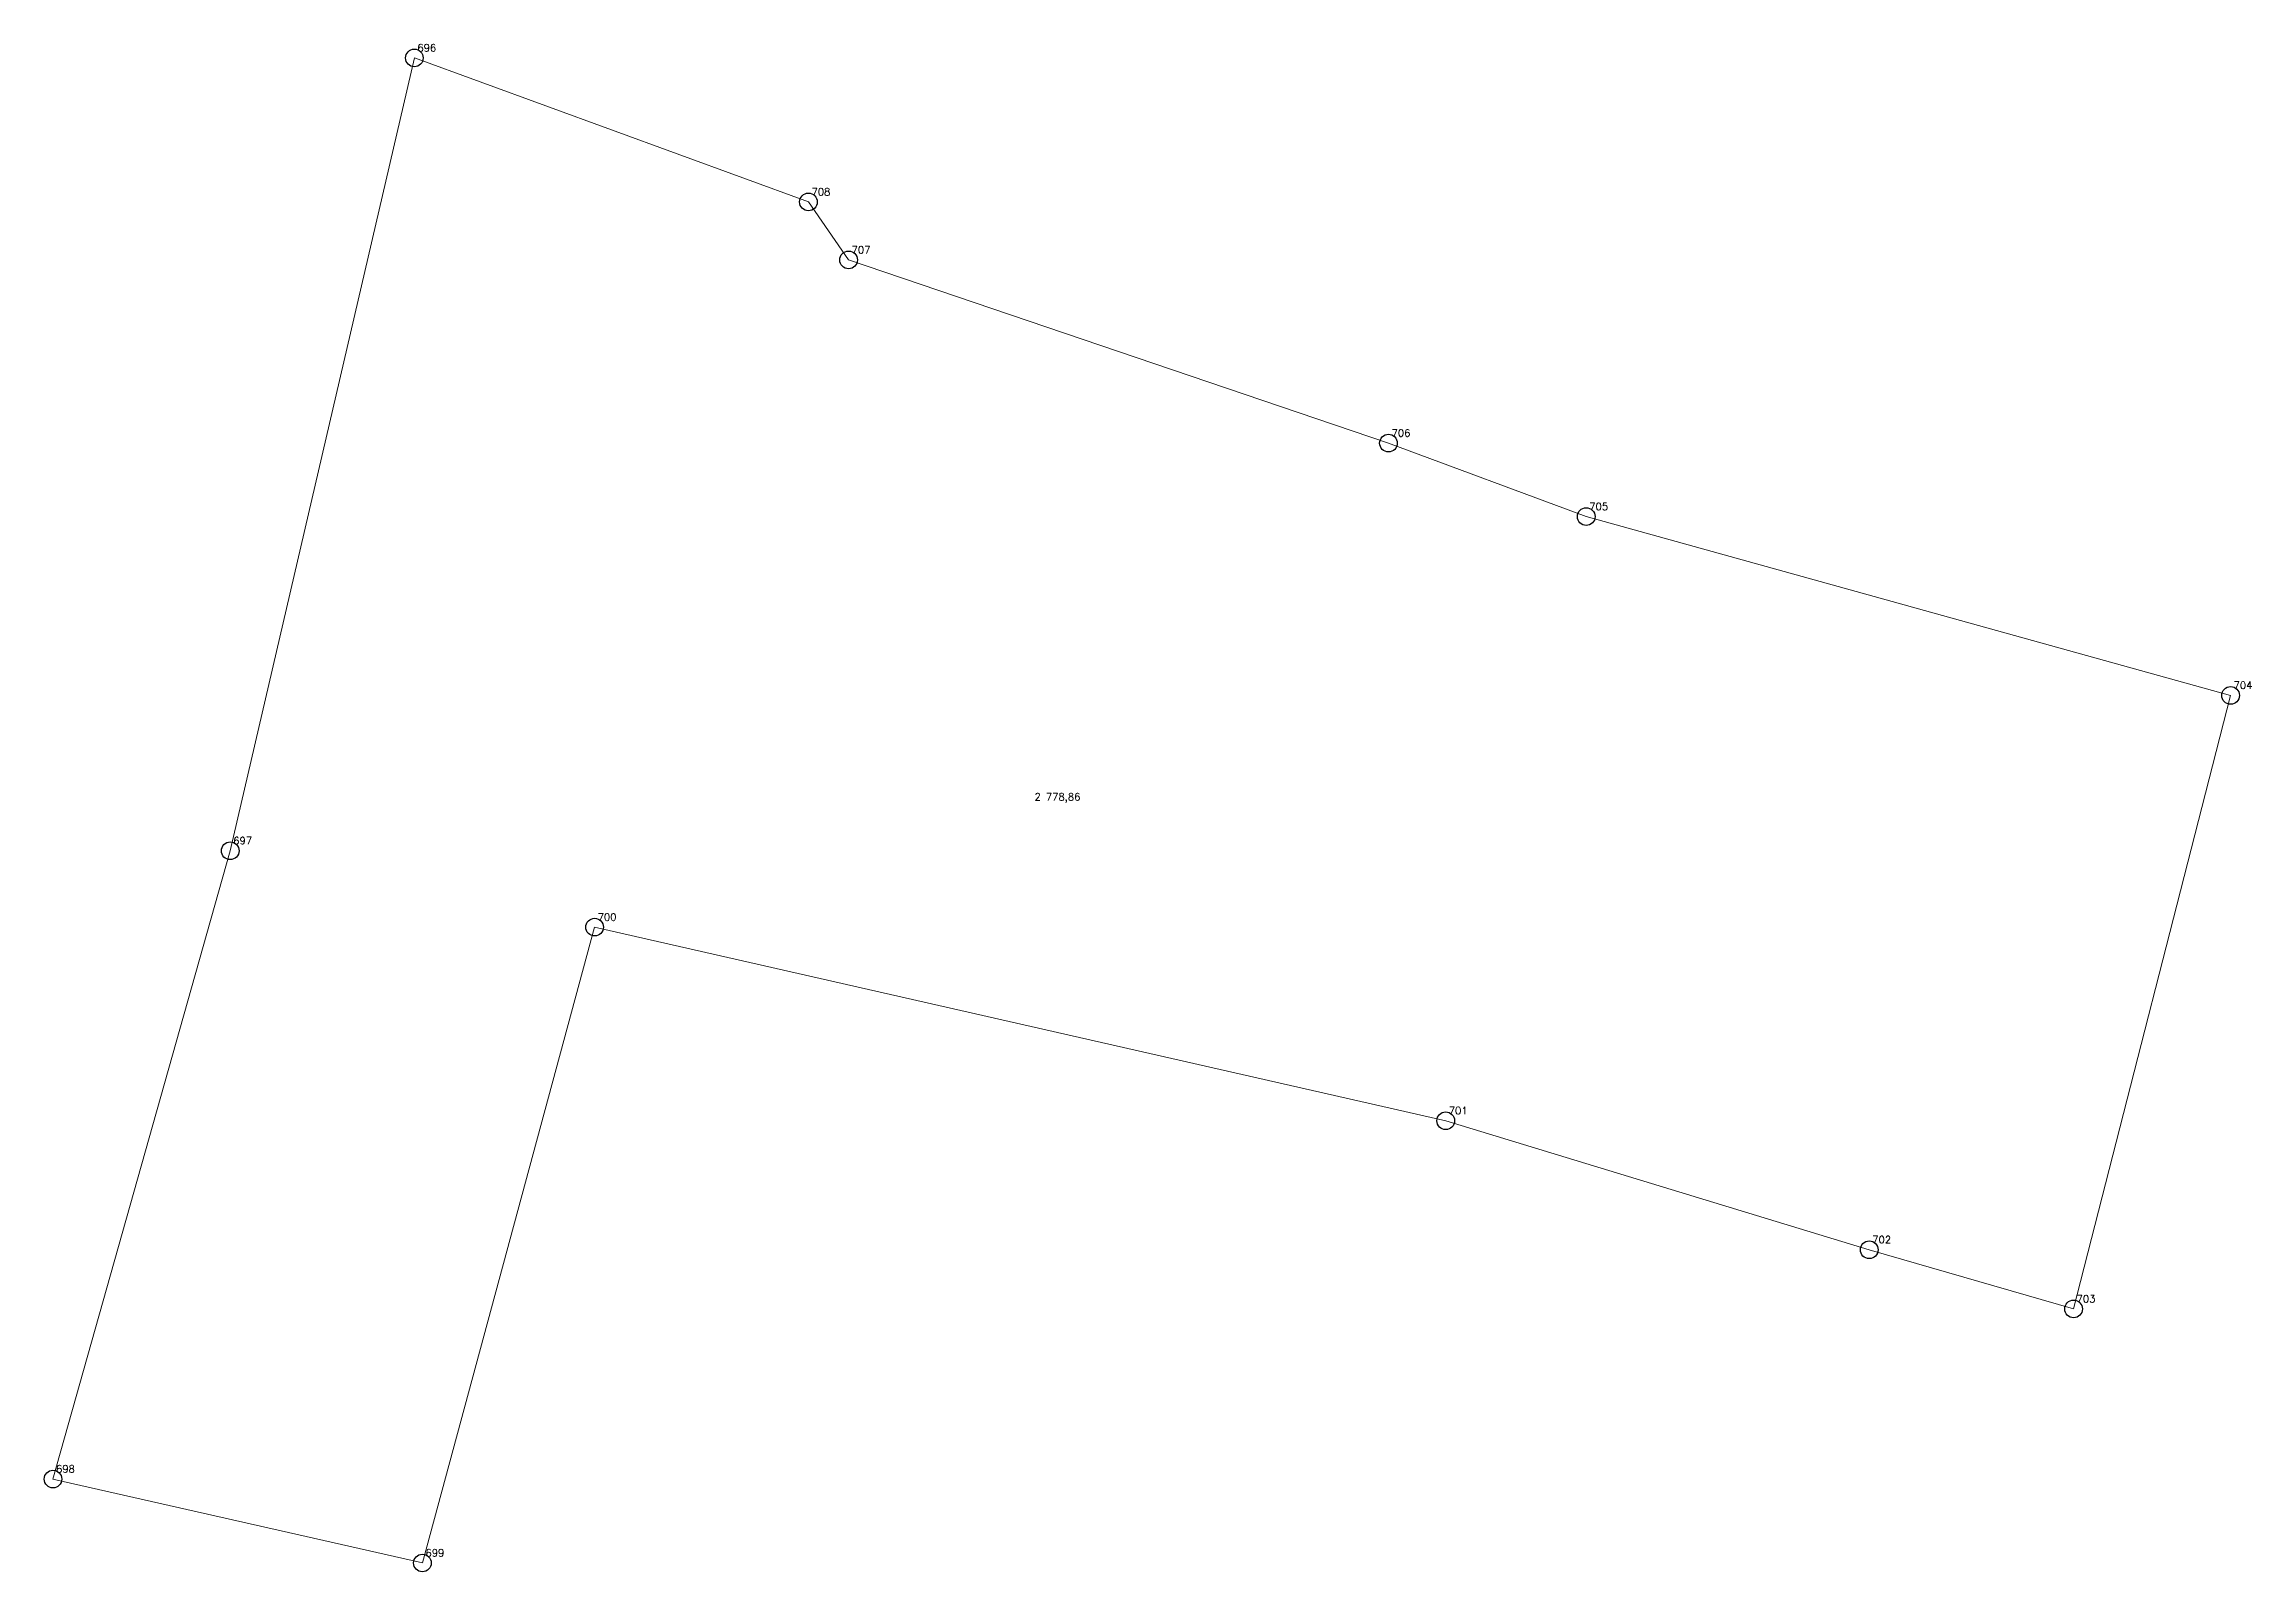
# Model space of a CAD drawing. Extents: x 1392715 to 1399949, y 356205 to 360837.
# Drawn here: x 1394539.1 to 1394632.9, y 359209.9 to 359274.8 of the extents above; entities that cross this region are included whole.
import ezdxf

# ---------------------------------------------------------------- set-up
doc = ezdxf.new("R2010")
doc.units = 0
doc.header["$PDMODE"] = 33
doc.header["$PDSIZE"] = 0.75
doc.layers.add('10 - ценные фрагменты благоустройства', color=7, linetype='Continuous')
doc.styles.get("Standard").update_dxf_attribs({"font": 'simplex.shx'})

msp = doc.modelspace()

# ---------------------------------------------------------------- texts
at = {"layer": '10 - ценные фрагменты благоустройства', "color": 7}
for s, p in [('696', (1394554.986, 359274.454)), ('708', (1394571.715, 359268.343)), ('707', (1394573.42, 359265.883)), ('706', (1394596.338, 359258.107)), ('705', (1394604.73, 359254.99)), ('704', (1394632.084, 359247.4)), ('2 778,86', (1394581.184, 359242.665)), ('697', (1394547.17, 359240.806)), ('700', (1394562.639, 359237.565)), ('701', (1394598.767, 359229.348)), ('702', (1394616.745, 359223.872)), ('703', (1394625.419, 359221.361)), ('698', (1394539.647, 359214.142)), ('699', (1394555.329, 359210.579))]:
    msp.add_text(s, height=0.3111, dxfattribs=at).set_placement(p)

# ---------------------------------------------------------------- linework, layer by layer
at = {"layer": '10 - ценные фрагменты благоустройства', "color": 7, "lineweight": 20}
msp.add_lwpolyline([(1394554.857, 359274.179), (1394571.586, 359268.068), (1394573.291, 359265.609), (1394596.209, 359257.833), (1394604.601, 359254.715), (1394631.955, 359247.125), (1394625.29, 359221.086), (1394616.616, 359223.598), (1394598.638, 359229.074), (1394562.51, 359237.291), (1394555.199, 359210.305), (1394539.518, 359213.867), (1394547.041, 359240.531), (1394554.857, 359274.179)], close=True, dxfattribs=at)
at = {"layer": '10 - ценные фрагменты благоустройства'}
for p in [(1394554.857, 359274.179), (1394571.586, 359268.068), (1394573.291, 359265.609), (1394596.209, 359257.833), (1394604.601, 359254.715), (1394631.955, 359247.125), (1394547.041, 359240.531), (1394562.51, 359237.291), (1394598.638, 359229.074), (1394616.616, 359223.598), (1394625.29, 359221.086), (1394539.518, 359213.867), (1394555.199, 359210.305)]:
    msp.add_point(p, dxfattribs=at)

msp.set_redraw_order([(e.dxf.handle, doc.entitydb.next_handle()) for e in msp.query("TEXT MTEXT ATTDEF DIMENSION ARC_DIMENSION")])  # texts and dimensions are drawn at this point

doc.saveas('drawing.dxf')
